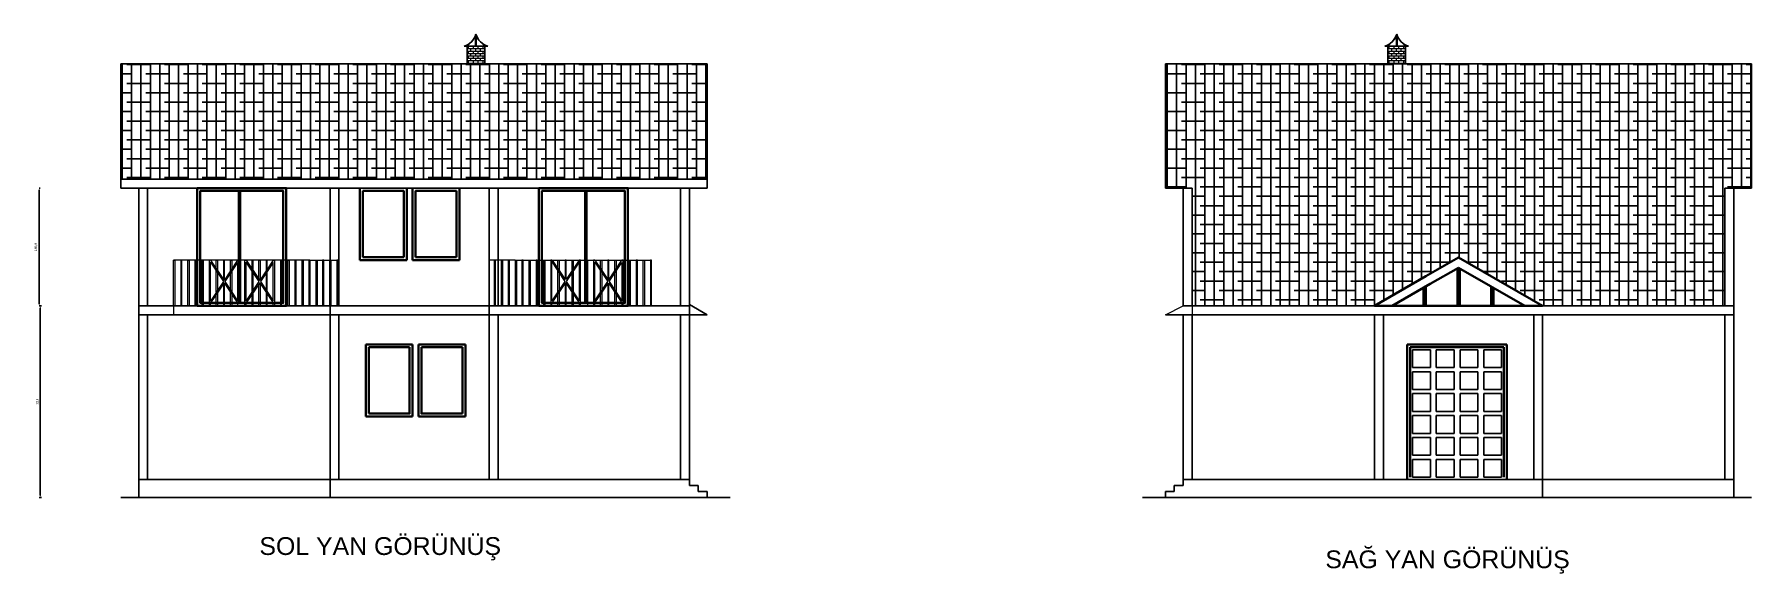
# Model space of a CAD drawing. Header units: millimetres. Extents: x 2100 to 32787, y 24082 to 35493.
# Drawn here: x 8261 to 11156, y 25949 to 26859 of the extents above; entities that cross this region are included whole.
import ezdxf

# ---------------------------------------------------------------- set-up
doc = ezdxf.new("R2010")
doc.units = ezdxf.units.MM
doc.linetypes.add('HIDDEN2', pattern=[4.7625, 3.175, -1.5875])
doc.layers.get('Defpoints').update_dxf_attribs({"color": 231, "linetype": 'HIDDEN2'})
for name, color, linetype in [('TARAMA', 130, 'Continuous'), ('YAZI', 20, 'Continuous'), ('ÖLÇÜ', 181, 'Continuous')]:
    doc.layers.add(name, color=color, linetype=linetype)
doc.styles.add('Annotative', font='arial.ttf')
doc.styles.get("Standard").update_dxf_attribs({"font": 'arial.ttf'})
doc.dimstyles.new('ISO-25', dxfattribs={"dimtxt": 4, "dimasz": 3, "dimexe": 2, "dimexo": 0.625, "dimgap": 3, "dimtad": 1, "dimtxsty": 'Standard', "dimcen": 2.5, "dimadec": 0, "dimazin": 0, "dimtfac": 1, "dimtix": 1, "dimtmove": 0, "dimatfit": 0, "dimfxl": 2, "dimfxlon": 1, "dimarcsym": 0})
pattern_1 = [(0, (-3735.475, 2995.8328), (0, 4.064), []), (90, (-3735.475, 2995.8328), (-4.064, 4.064), [4.064, -4.064])]
pattern_2 = [(90, (-3735.475, 2995.833), (-15.875, 0), []), (180, (-3735.475, 2995.833), (-31.75, -15.875), [39.6875, -23.8125])]

msp = doc.modelspace()

# ---------------------------------------------------------------- texts
at = {"layer": 'YAZI', "lineweight": 5, "ltscale": 0.25, "char_height": 30, "width": 1010.80416, "attachment_point": 1, "style": 'Annotative'}
for s, insert in [('SOL YAN GÖRÜNÜŞ ', (8640.323, 26011.057)), ('SAĞ YAN GÖRÜNÜŞ', (10437.645, 25988.728))]:
    msp.add_mtext(s, dxfattribs=dict(at, insert=insert))

# ---------------------------------------------------------------- blocks, each defined once
blk = doc.blocks.new('*D2633')
at = {"layer": 'Defpoints', "color": 0, "lineweight": 70, "ltscale": 0.25, "transparency": 16777216}
for p in [(8436.9, 26401.2), (8270.9, 26078.2), (8436.9, 26078.2)]:
    blk.add_point(p, dxfattribs=at)
at = {"layer": 'ÖLÇÜ', "color": 0, "lineweight": -2, "ltscale": 0.25, "transparency": 16777216}
for p, q in [((8272.9, 26401.2), (8268.9, 26401.2)), ((8270.9, 26398.2), (8270.9, 26081.2)), ((8272.9, 26078.2), (8268.9, 26078.2))]:
    blk.add_line(p, q, dxfattribs=at)
at = {"layer": 'ÖLÇÜ', "color": 0, "lineweight": 70, "ltscale": 0.25, "transparency": 16777216}
for points in [[(8270.4, 26398.2), (8271.4, 26398.2), (8270.9, 26401.2)], [(8270.4, 26081.2), (8271.4, 26081.2), (8270.9, 26078.2)]]:
    blk.add_solid(points, dxfattribs=at)
at = {"layer": 'ÖLÇÜ', "color": 0, "lineweight": 5, "ltscale": 0.25, "transparency": 16777216, "insert": (8265.9, 26239.7), "char_height": 4, "attachment_point": 5, "rotation": 90}
blk.add_mtext('323', dxfattribs=at)
blk = doc.blocks.new('*D2620')
at = {"layer": 'Defpoints', "color": 0, "lineweight": 70, "ltscale": 0.25, "transparency": 16777216}
for p in [(8268.9, 26600.1), (8268.9, 26600.1), (8268.9, 26401.2)]:
    blk.add_point(p, dxfattribs=at)
at = {"layer": 'ÖLÇÜ', "color": 0, "lineweight": -2, "ltscale": 0.25, "transparency": 16777216}
for p, q in [((8268.9, 26600.1), (8270.9, 26600.1)), ((8268.9, 26404.2), (8268.9, 26597.1)), ((8268.9, 26401.2), (8270.9, 26401.2))]:
    blk.add_line(p, q, dxfattribs=at)
at = {"layer": 'ÖLÇÜ', "color": 0, "lineweight": 70, "ltscale": 0.25, "transparency": 16777216}
for points in [[(8268.4, 26597.1), (8269.4, 26597.1), (8268.9, 26600.1)], [(8268.4, 26404.2), (8269.4, 26404.2), (8268.9, 26401.2)]]:
    blk.add_solid(points, dxfattribs=at)
at = {"layer": 'ÖLÇÜ', "color": 0, "lineweight": 5, "ltscale": 0.25, "transparency": 16777216, "insert": (8263.5, 26500.6), "char_height": 4, "attachment_point": 5, "rotation": 90}
blk.add_mtext('198,9', dxfattribs=at)

# ---------------------------------------------------------------- dimensions: what is measured, and where the dimension line sits
at = {"layer": 'ÖLÇÜ', "lineweight": 5, "ltscale": 0.25}
for base, p1, p2, picture, middle in [((8268.895, 26600.069), (8268.895, 26401.169), (8268.895, 26600.069), '*D2620', (8263.491, 26500.619)), ((8270.895, 26078.169), (8436.899, 26401.169), (8436.899, 26078.169), '*D2633', (8265.851, 26239.669))]:
    dim = msp.add_linear_dim(base=base, p1=p1, p2=p2, angle=90, dimstyle='ISO-25', dxfattribs=at)
    dim.commit()
    dim.dimension.update_dxf_attribs({"geometry": picture, "text_midpoint": middle})

# ---------------------------------------------------------------- hatches: boundary and pattern name
at = {"layer": 'TARAMA', "lineweight": 5, "ltscale": 0.25, "transparency": 33554687}
h = msp.add_hatch(dxfattribs=at)
h.set_pattern_fill('AR-B816', color=256, scale=0.02)
h.set_pattern_definition(pattern_1)
h.paths.add_polyline_path([(9020.399, 26839.369), (8990.399, 26839.369), (8990.399, 26809.369), (9020.399, 26809.369)])
h = msp.add_hatch(dxfattribs=at)
h.set_pattern_fill('AR-B816', color=256, scale=0.02)
h.set_pattern_definition(pattern_1)
h.paths.add_polyline_path([(10572.968, 26839.369), (10542.968, 26839.369), (10542.968, 26809.369), (10572.968, 26809.369)])
at = {"layer": 'TARAMA', "lineweight": -2, "ltscale": 0.25, "transparency": 33554687}
h = msp.add_hatch(dxfattribs=at)
h.set_pattern_fill('ANSI38', color=256, scale=5, angle=45)
h.set_pattern_definition(pattern_2)
h.paths.add_polyline_path([(9395.399, 26809.369), (8406.899, 26809.369), (8406.899, 26615.069), (8436.899, 26615.069), (9395.399, 26615.069)])
h = msp.add_hatch(dxfattribs=at)
h.set_pattern_fill('ANSI38', color=256, scale=5, angle=45)
h.set_pattern_definition(pattern_2)
h.paths.add_polyline_path([(11156.468, 26809.369), (10167.968, 26809.369), (10167.968, 26615.069), (10167.968, 26600.069), (10197.968, 26600.069), (10212.968, 26600.069), (10212.968, 26401.169), (10520.468, 26401.169), (10607.071, 26451.169), (10662.218, 26483.008), (10803.968, 26401.169), (11111.468, 26401.169), (11111.468, 26600.069), (11126.468, 26600.069), (11156.468, 26600.069), (11156.468, 26615.069)])

# ---------------------------------------------------------------- linework, layer by layer
at = {"lineweight": -2, "ltscale": 0.25}
for p, q in [((8990.399, 26839.369), (9005.399, 26854.369)), ((9005.399, 26839.369), (9005.399, 26854.369)), ((9005.399, 26854.369), (9020.399, 26839.369)), ((10557.968, 26854.369), (10542.968, 26839.369)), ((10557.968, 26839.369), (10557.968, 26854.369)), ((10572.968, 26839.369), (10557.968, 26854.369)), ((8990.399, 26839.369), (8985.399, 26839.369)), ((9020.399, 26839.369), (8990.399, 26839.369)), ((8990.399, 26839.369), (8990.399, 26809.369)), ((9020.399, 26809.369), (9020.399, 26839.369)), ((9020.399, 26839.369), (9025.399, 26839.369)), ((10542.968, 26839.369), (10537.968, 26839.369)), ((10542.968, 26809.369), (10542.968, 26839.369)), ((10542.968, 26839.369), (10572.968, 26839.369)), ((10572.968, 26839.369), (10572.968, 26809.369)), ((10572.968, 26839.369), (10577.968, 26839.369)), ((8406.899, 26615.069), (8406.899, 26809.369)), ((8406.899, 26809.369), (9395.399, 26809.369)), ((9395.399, 26809.369), (9395.399, 26615.069)), ((11156.468, 26809.369), (10167.968, 26809.369)), ((10167.968, 26809.369), (10167.968, 26615.069)), ((11156.468, 26615.069), (11156.468, 26809.369)), ((8406.899, 26600.069), (8406.899, 26615.069)), ((8406.899, 26615.069), (8436.899, 26615.069)), ((8436.899, 26615.069), (9395.399, 26615.069)), ((9395.399, 26615.069), (9395.399, 26600.069)), ((10167.968, 26615.069), (10167.968, 26600.069)), ((11156.468, 26600.069), (11156.468, 26615.069)), ((8436.899, 26600.069), (8406.899, 26600.069)), ((8436.899, 26600.069), (8436.899, 26401.169)), ((8451.899, 26600.069), (8436.899, 26600.069)), ((8451.899, 26600.069), (8451.899, 26401.169)), ((8759.399, 26600.069), (8451.899, 26600.069)), ((8759.399, 26401.169), (8759.399, 26600.069)), ((9027.899, 26600.069), (8759.399, 26600.069)), ((8774.399, 26401.169), (8774.399, 26600.069)), ((9027.899, 26401.169), (9027.899, 26600.069)), ((9027.899, 26600.069), (9350.399, 26600.069)), ((9042.899, 26401.169), (9042.899, 26600.069)), ((9350.399, 26600.069), (9350.399, 26401.169)), ((9365.399, 26600.069), (9350.399, 26600.069)), ((9365.399, 26401.169), (9365.399, 26600.069)), ((9395.399, 26600.069), (9365.399, 26600.069)), ((10167.968, 26600.069), (10197.968, 26600.069)), ((10197.968, 26401.169), (10197.968, 26600.069)), ((10197.968, 26600.069), (10212.968, 26600.069)), ((10212.968, 26600.069), (10212.968, 26401.169)), ((11111.468, 26600.069), (11111.468, 26401.169)), ((11111.468, 26600.069), (11126.468, 26600.069)), ((11126.468, 26600.069), (11126.468, 26401.169)), ((11126.468, 26600.069), (11156.468, 26600.069)), ((8436.899, 26401.169), (8436.899, 26078.169)), ((8436.899, 26401.169), (8759.399, 26401.169)), ((8662.511, 26386.169), (8436.899, 26386.169)), ((8451.899, 26386.169), (8451.899, 26108.169)), ((8759.399, 26386.169), (8662.511, 26386.169)), ((8759.399, 26401.169), (8759.399, 26386.169)), ((8759.399, 26401.169), (9027.899, 26401.169)), ((8759.399, 26386.169), (8759.399, 26108.169)), ((9027.899, 26386.169), (8759.399, 26386.169)), ((8774.399, 26386.169), (8774.399, 26108.169)), ((9027.899, 26401.169), (9027.899, 26386.169)), ((9027.899, 26401.169), (9042.899, 26401.169)), ((9027.899, 26386.169), (9027.899, 26108.169)), ((9027.899, 26386.169), (9042.899, 26386.169)), ((9042.899, 26401.169), (9350.399, 26401.169)), ((9042.899, 26386.169), (9042.899, 26108.169)), ((9042.899, 26386.169), (9350.399, 26386.169)), ((9350.399, 26401.169), (9365.399, 26401.169)), ((9350.399, 26386.169), (9365.399, 26386.169)), ((9350.399, 26386.169), (9350.399, 26108.169)), ((9395.399, 26386.169), (9365.399, 26403.489)), ((9365.399, 26401.169), (9365.399, 26108.169)), ((9365.399, 26386.169), (9395.399, 26386.169)), ((10197.968, 26386.169), (10167.968, 26386.169)), ((10212.968, 26401.169), (10197.968, 26401.169)), ((10212.968, 26386.169), (10197.968, 26386.169)), ((10197.968, 26386.169), (10197.968, 26108.169)), ((10520.468, 26401.169), (10212.968, 26401.169)), ((10520.468, 26386.169), (10212.968, 26386.169)), ((10212.968, 26386.169), (10212.968, 26108.169)), ((10535.468, 26401.169), (10520.468, 26401.169)), ((10520.468, 26386.169), (10520.468, 26108.169)), ((10535.468, 26386.169), (10520.468, 26386.169)), ((10803.968, 26401.169), (10535.468, 26401.169)), ((10535.468, 26386.169), (10803.968, 26386.169)), ((10535.468, 26386.169), (10535.468, 26108.169)), ((10788.968, 26386.169), (10788.968, 26108.169)), ((11126.468, 26401.169), (10803.968, 26401.169)), ((10803.968, 26386.169), (10900.857, 26386.169)), ((10803.968, 26386.169), (10803.968, 26108.169)), ((10900.857, 26386.169), (11126.468, 26386.169)), ((11111.468, 26386.169), (11111.468, 26108.169)), ((11126.468, 26401.169), (11126.468, 26078.169)), ((8436.899, 26108.169), (9357.899, 26108.169)), ((8759.399, 26108.169), (8759.399, 26078.169)), ((9365.399, 26108.169), (9357.899, 26108.169)), ((9365.399, 26108.169), (9365.399, 26098.169)), ((9365.399, 26098.169), (9380.399, 26098.169)), ((9380.399, 26098.169), (9380.399, 26088.169)), ((10197.968, 26098.169), (10182.968, 26098.169)), ((10182.968, 26098.169), (10182.968, 26088.169)), ((10197.968, 26108.169), (10205.468, 26108.169)), ((10197.968, 26108.169), (10197.968, 26098.169)), ((11126.468, 26108.169), (10205.468, 26108.169)), ((10803.968, 26108.169), (10803.968, 26078.169)), ((8436.899, 26078.169), (8406.899, 26078.169)), ((9357.899, 26078.169), (8436.899, 26078.169)), ((9357.899, 26078.169), (9365.399, 26078.169)), ((9395.399, 26078.169), (9365.399, 26078.169)), ((9380.399, 26088.169), (9395.399, 26088.169)), ((9395.399, 26088.169), (9395.399, 26078.169)), ((9395.399, 26078.169), (9434.207, 26078.169)), ((10167.968, 26078.169), (10129.161, 26078.169)), ((10182.968, 26088.169), (10167.968, 26088.169)), ((10167.968, 26088.169), (10167.968, 26078.169)), ((10167.968, 26078.169), (10197.968, 26078.169)), ((10205.468, 26078.169), (10197.968, 26078.169)), ((10205.468, 26078.169), (11126.468, 26078.169)), ((11126.468, 26078.169), (11156.468, 26078.169))]:
    msp.add_line(p, q, dxfattribs=at)
at = {"lineweight": 35, "ltscale": 0.25}
for p, q in [((9005.399, 26854.369), (9005.399, 26839.369)), ((10557.968, 26854.369), (10557.968, 26839.369)), ((8605.649, 26595.069), (8605.649, 26406.169)), ((8607.649, 26595.069), (8607.649, 26406.169)), ((8809.649, 26478.232), (8809.649, 26600.132)), ((8834.649, 26595.132), (8814.649, 26595.132)), ((8814.649, 26595.132), (8814.649, 26483.232)), ((8888.649, 26520.132), (8888.649, 26600.132)), ((8898.649, 26520.132), (8898.649, 26600.132)), ((8952.649, 26595.132), (8972.649, 26595.132)), ((8972.649, 26595.132), (8972.649, 26483.232)), ((8977.649, 26478.232), (8977.649, 26600.132)), ((9189.649, 26595.069), (9189.649, 26406.169)), ((9191.649, 26595.069), (9191.649, 26406.169)), ((8883.649, 26525.132), (8883.649, 26483.232)), ((8903.649, 26525.132), (8903.649, 26483.232)), ((8888.649, 26520.132), (8888.649, 26478.232)), ((8898.649, 26520.132), (8898.649, 26478.232)), ((8829.649, 26478.232), (8809.649, 26478.232)), ((8834.649, 26483.232), (8814.649, 26483.232)), ((8888.649, 26478.232), (8829.649, 26478.232)), ((8834.649, 26483.232), (8883.649, 26483.232)), ((8898.649, 26478.232), (8957.649, 26478.232)), ((8952.649, 26483.232), (8903.649, 26483.232)), ((8952.649, 26483.232), (8972.649, 26483.232)), ((8957.649, 26478.232), (8977.649, 26478.232)), ((10607.071, 26451.169), (10662.218, 26483.008)), ((10803.968, 26401.169), (10662.218, 26483.008)), ((10520.468, 26401.169), (10607.071, 26451.169)), ((10550.468, 26401.169), (10614.571, 26438.178)), ((10614.571, 26438.178), (10662.218, 26465.688)), ((10660.218, 26464.533), (10660.218, 26401.169)), ((10773.968, 26401.169), (10662.218, 26465.688)), ((10664.218, 26464.533), (10664.218, 26401.169)), ((10603.343, 26401.169), (10603.343, 26431.696)), ((10607.343, 26401.169), (10607.343, 26434.006)), ((10717.093, 26401.169), (10717.093, 26434.006)), ((10721.093, 26401.169), (10721.093, 26431.696)), ((10520.468, 26401.169), (10550.468, 26401.169)), ((10550.468, 26401.169), (10660.218, 26401.169)), ((10660.218, 26401.169), (10664.218, 26401.169)), ((10664.218, 26401.169), (10773.968, 26401.169)), ((10773.968, 26401.169), (10803.968, 26401.169)), ((8839.649, 26336.341), (8819.649, 26336.341)), ((8819.649, 26336.341), (8819.649, 26214.441)), ((8844.649, 26331.341), (8824.649, 26331.341)), ((8824.649, 26219.441), (8824.649, 26331.341)), ((8898.649, 26336.341), (8839.649, 26336.341)), ((8844.649, 26331.341), (8893.649, 26331.341)), ((8893.649, 26289.441), (8893.649, 26331.341)), ((8898.649, 26294.441), (8898.649, 26336.341)), ((8908.649, 26294.441), (8908.649, 26336.341)), ((8908.649, 26336.341), (8967.649, 26336.341)), ((8962.649, 26331.341), (8913.649, 26331.341)), ((8913.649, 26289.441), (8913.649, 26331.341)), ((8962.649, 26331.341), (8982.649, 26331.341)), ((8967.649, 26336.341), (8987.649, 26336.341)), ((8982.649, 26219.441), (8982.649, 26331.341)), ((8987.649, 26336.341), (8987.649, 26214.441)), ((10595.718, 26336.341), (10575.718, 26336.341)), ((10575.718, 26336.341), (10575.718, 26214.441)), ((10600.718, 26331.341), (10580.718, 26331.341)), ((10580.718, 26219.441), (10580.718, 26331.341)), ((10654.718, 26336.341), (10595.718, 26336.341)), ((10600.718, 26331.341), (10649.718, 26331.341)), ((10649.718, 26331.341), (10669.718, 26331.341)), ((10654.718, 26336.341), (10664.718, 26336.341)), ((10664.718, 26336.341), (10723.718, 26336.341)), ((10718.718, 26331.341), (10669.718, 26331.341)), ((10718.718, 26331.341), (10738.718, 26331.341)), ((10723.718, 26336.341), (10743.718, 26336.341)), ((10738.718, 26219.441), (10738.718, 26331.341)), ((10743.718, 26336.341), (10743.718, 26214.441)), ((8898.649, 26294.441), (8898.649, 26214.441)), ((8908.649, 26294.441), (8908.649, 26214.441)), ((8819.649, 26214.441), (8898.649, 26214.441)), ((8844.649, 26219.441), (8824.649, 26219.441)), ((8908.649, 26214.441), (8987.649, 26214.441)), ((8962.649, 26219.441), (8982.649, 26219.441)), ((10575.718, 26214.441), (10575.718, 26108.169)), ((10580.718, 26219.441), (10580.718, 26112.169)), ((10738.718, 26219.441), (10738.718, 26112.169)), ((10743.718, 26214.441), (10743.718, 26108.169))]:
    msp.add_line(p, q, dxfattribs=at)
at = {"lineweight": 20, "ltscale": 0.25}
for p, q in [((8725.649, 26478.169), (8495.649, 26478.169)), ((8497.649, 26478.169), (8497.649, 26401.169)), ((8557.649, 26475.169), (8579.649, 26442.169)), ((8558.053, 26478.169), (8580.851, 26443.971)), ((8603.649, 26478.169), (8580.851, 26443.971)), ((8603.649, 26474.563), (8582.053, 26442.169)), ((8617.649, 26475.169), (8639.649, 26442.169)), ((8618.053, 26478.169), (8640.851, 26443.971)), ((8663.649, 26478.169), (8640.851, 26443.971)), ((8663.649, 26474.563), (8642.053, 26442.169)), ((8663.649, 26478.169), (8663.649, 26478.169)), ((8675.649, 26478.169), (8675.649, 26401.169)), ((8690.349, 26478.169), (8690.349, 26401.169)), ((8723.649, 26478.169), (8723.649, 26401.169)), ((8725.649, 26478.169), (8725.649, 26401.169)), ((8725.649, 26478.169), (8772.95, 26478.169)), ((8735.649, 26478.169), (8735.649, 26401.169)), ((8737.649, 26478.169), (8737.649, 26401.169)), ((9071.649, 26478.169), (9027.899, 26478.169)), ((9059.649, 26478.169), (9059.649, 26401.169)), ((9061.649, 26478.169), (9061.649, 26401.169)), ((9071.649, 26478.169), (9071.649, 26401.169)), ((9071.649, 26478.169), (9301.649, 26478.169)), ((9073.649, 26478.169), (9073.649, 26401.169)), ((9106.95, 26478.169), (9106.95, 26401.169)), ((9121.649, 26478.169), (9121.649, 26401.169)), ((9131.649, 26478.169), (9155.448, 26442.471)), ((9134.053, 26478.169), (9155.649, 26445.774)), ((9179.246, 26478.169), (9157.649, 26445.774)), ((9181.649, 26478.169), (9157.851, 26442.471)), ((9205.649, 26475.169), (9227.649, 26442.169)), ((9206.053, 26478.169), (9228.851, 26443.971)), ((9228.851, 26443.971), (9251.649, 26478.169)), ((9230.053, 26442.169), (9251.649, 26474.563)), ((9299.649, 26478.169), (9299.649, 26401.169)), ((8579.649, 26442.169), (8557.649, 26409.169)), ((8580.851, 26440.366), (8558.053, 26406.169)), ((8580.851, 26440.366), (8603.649, 26406.169)), ((8582.053, 26442.169), (8603.649, 26409.774)), ((8639.649, 26442.169), (8617.649, 26409.169)), ((8640.851, 26440.366), (8618.053, 26406.169)), ((8640.851, 26440.366), (8663.649, 26406.169)), ((8642.053, 26442.169), (8663.649, 26409.774)), ((9155.448, 26442.471), (9133.649, 26409.774)), ((9156.649, 26440.669), (9133.649, 26406.169)), ((9156.649, 26440.669), (9179.649, 26406.169)), ((9157.851, 26442.471), (9179.649, 26409.774)), ((9203.649, 26406.169), (9227.649, 26442.169)), ((9206.053, 26406.169), (9228.851, 26440.366)), ((9228.851, 26440.366), (9251.649, 26406.169)), ((9230.053, 26442.169), (9251.649, 26409.774)), ((8495.649, 26401.169), (8495.649, 26386.169)), ((9251.649, 26406.169), (9203.649, 26406.169))]:
    msp.add_line(p, q, dxfattribs=at)
at = {"lineweight": 5, "ltscale": 0.25}
for p, q in [((10167.968, 26386.169), (10197.968, 26401.169)), ((10212.968, 26401.169), (10212.968, 26386.169))]:
    msp.add_line(p, q, dxfattribs=at)
at = {"lineweight": 25, "ltscale": 0.25}
for p, q in [((10614.718, 26327.169), (10584.718, 26327.169)), ((10584.718, 26327.169), (10584.718, 26297.169)), ((10614.718, 26297.169), (10614.718, 26327.169)), ((10654.718, 26327.169), (10624.718, 26327.169)), ((10624.718, 26327.169), (10624.718, 26297.169)), ((10654.718, 26297.169), (10654.718, 26327.169)), ((10694.718, 26327.169), (10664.718, 26327.169)), ((10664.718, 26327.169), (10664.718, 26297.169)), ((10694.718, 26297.169), (10694.718, 26327.169)), ((10734.718, 26327.169), (10704.718, 26327.169)), ((10704.718, 26327.169), (10704.718, 26297.169)), ((10734.718, 26297.169), (10734.718, 26327.169)), ((10584.718, 26297.169), (10614.718, 26297.169)), ((10624.718, 26297.169), (10654.718, 26297.169)), ((10664.718, 26297.169), (10694.718, 26297.169)), ((10704.718, 26297.169), (10734.718, 26297.169)), ((10614.718, 26290.169), (10584.718, 26290.169)), ((10584.718, 26290.169), (10584.718, 26260.169)), ((10614.718, 26260.169), (10614.718, 26290.169)), ((10654.718, 26290.169), (10624.718, 26290.169)), ((10624.718, 26290.169), (10624.718, 26260.169)), ((10654.718, 26260.169), (10654.718, 26290.169)), ((10694.718, 26290.169), (10664.718, 26290.169)), ((10664.718, 26290.169), (10664.718, 26260.169)), ((10694.718, 26260.169), (10694.718, 26290.169)), ((10734.718, 26290.169), (10704.718, 26290.169)), ((10704.718, 26290.169), (10704.718, 26260.169)), ((10734.718, 26260.169), (10734.718, 26290.169)), ((10584.718, 26260.169), (10614.718, 26260.169)), ((10614.718, 26253.169), (10584.718, 26253.169)), ((10584.718, 26253.169), (10584.718, 26223.169)), ((10614.718, 26223.169), (10614.718, 26253.169)), ((10624.718, 26260.169), (10654.718, 26260.169)), ((10654.718, 26253.169), (10624.718, 26253.169)), ((10624.718, 26253.169), (10624.718, 26223.169)), ((10654.718, 26223.169), (10654.718, 26253.169)), ((10664.718, 26260.169), (10694.718, 26260.169)), ((10694.718, 26253.169), (10664.718, 26253.169)), ((10664.718, 26253.169), (10664.718, 26223.169)), ((10694.718, 26223.169), (10694.718, 26253.169)), ((10704.718, 26260.169), (10734.718, 26260.169)), ((10734.718, 26253.169), (10704.718, 26253.169)), ((10704.718, 26253.169), (10704.718, 26223.169)), ((10734.718, 26223.169), (10734.718, 26253.169)), ((10584.718, 26223.169), (10614.718, 26223.169)), ((10614.718, 26216.169), (10584.718, 26216.169)), ((10584.718, 26216.169), (10584.718, 26186.169)), ((10614.718, 26186.169), (10614.718, 26216.169)), ((10624.718, 26223.169), (10654.718, 26223.169)), ((10654.718, 26216.169), (10624.718, 26216.169)), ((10624.718, 26216.169), (10624.718, 26186.169)), ((10654.718, 26186.169), (10654.718, 26216.169)), ((10664.718, 26223.169), (10694.718, 26223.169)), ((10694.718, 26216.169), (10664.718, 26216.169)), ((10664.718, 26216.169), (10664.718, 26186.169)), ((10694.718, 26186.169), (10694.718, 26216.169)), ((10704.718, 26223.169), (10734.718, 26223.169)), ((10734.718, 26216.169), (10704.718, 26216.169)), ((10704.718, 26216.169), (10704.718, 26186.169)), ((10734.718, 26186.169), (10734.718, 26216.169)), ((10584.718, 26186.169), (10614.718, 26186.169)), ((10614.718, 26179.169), (10584.718, 26179.169)), ((10584.718, 26179.169), (10584.718, 26149.169)), ((10614.718, 26149.169), (10614.718, 26179.169)), ((10624.718, 26186.169), (10654.718, 26186.169)), ((10654.718, 26179.169), (10624.718, 26179.169)), ((10624.718, 26179.169), (10624.718, 26149.169)), ((10654.718, 26149.169), (10654.718, 26179.169)), ((10664.718, 26186.169), (10694.718, 26186.169)), ((10694.718, 26179.169), (10664.718, 26179.169)), ((10664.718, 26179.169), (10664.718, 26149.169)), ((10694.718, 26149.169), (10694.718, 26179.169)), ((10704.718, 26186.169), (10734.718, 26186.169)), ((10734.718, 26179.169), (10704.718, 26179.169)), ((10704.718, 26179.169), (10704.718, 26149.169)), ((10734.718, 26149.169), (10734.718, 26179.169)), ((10584.718, 26149.169), (10614.718, 26149.169)), ((10624.718, 26149.169), (10654.718, 26149.169)), ((10664.718, 26149.169), (10694.718, 26149.169)), ((10704.718, 26149.169), (10734.718, 26149.169)), ((10614.718, 26142.169), (10584.718, 26142.169)), ((10584.718, 26142.169), (10584.718, 26112.169)), ((10614.718, 26112.169), (10614.718, 26142.169)), ((10654.718, 26142.169), (10624.718, 26142.169)), ((10624.718, 26142.169), (10624.718, 26112.169)), ((10654.718, 26112.169), (10654.718, 26142.169)), ((10694.718, 26142.169), (10664.718, 26142.169)), ((10664.718, 26142.169), (10664.718, 26112.169)), ((10694.718, 26112.169), (10694.718, 26142.169)), ((10734.718, 26142.169), (10704.718, 26142.169)), ((10704.718, 26142.169), (10704.718, 26112.169)), ((10734.718, 26112.169), (10734.718, 26142.169)), ((10584.718, 26112.169), (10614.718, 26112.169)), ((10624.718, 26112.169), (10654.718, 26112.169)), ((10664.718, 26112.169), (10694.718, 26112.169)), ((10704.718, 26112.169), (10734.718, 26112.169))]:
    msp.add_line(p, q, dxfattribs=at)
at = {"lineweight": 35, "ltscale": 0.25}
for points in [[(8605.649, 26600.069), (8535.649, 26600.069), (8535.649, 26401.169), (8685.649, 26401.169), (8685.649, 26600.069)], [(8605.649, 26595.069), (8540.649, 26595.069), (8540.649, 26406.169), (8680.649, 26406.169), (8680.649, 26595.069)], [(9191.649, 26600.069), (9261.649, 26600.069), (9261.649, 26401.169), (9111.649, 26401.169), (9111.649, 26600.069)], [(9191.649, 26595.069), (9256.649, 26595.069), (9256.649, 26406.169), (9116.649, 26406.169), (9116.649, 26595.069)]]:
    msp.add_lwpolyline(points, close=True, dxfattribs=at)
for points in [[(8883.649, 26525.132), (8883.649, 26595.132), (8834.649, 26595.132)], [(8903.649, 26525.132), (8903.649, 26595.132), (8952.649, 26595.132)], [(8893.649, 26289.441), (8893.649, 26219.441), (8844.649, 26219.441)], [(8913.649, 26289.441), (8913.649, 26219.441), (8962.649, 26219.441)]]:
    msp.add_lwpolyline(points, dxfattribs=at)
at = {"lineweight": 20, "ltscale": 0.25}
for points in [[(8495.649, 26478.169), (8497.649, 26478.169), (8497.649, 26401.169), (8495.649, 26401.169)], [(8509.649, 26478.169), (8507.649, 26478.169), (8507.649, 26401.169), (8509.649, 26401.169)], [(8519.649, 26478.169), (8521.649, 26478.169), (8521.649, 26401.169), (8519.649, 26401.169)], [(8533.649, 26478.169), (8531.649, 26478.169), (8531.649, 26401.169), (8533.649, 26401.169)], [(8543.649, 26478.169), (8545.649, 26478.169), (8545.649, 26401.169), (8543.649, 26401.169)], [(8677.649, 26478.169), (8675.649, 26478.169), (8675.649, 26401.169), (8677.649, 26401.169)], [(8688.349, 26478.169), (8690.349, 26478.169), (8690.349, 26401.169), (8688.349, 26401.169)], [(8702.349, 26478.169), (8700.349, 26478.169), (8700.349, 26401.169), (8702.349, 26401.169)], [(8712.349, 26478.169), (8714.349, 26478.169), (8714.349, 26401.169), (8712.349, 26401.169)], [(8748.95, 26478.169), (8746.95, 26478.169), (8746.95, 26401.169), (8748.95, 26401.169)], [(8758.95, 26478.169), (8760.95, 26478.169), (8760.95, 26401.169), (8758.95, 26401.169)], [(8772.95, 26478.169), (8770.95, 26478.169), (8770.95, 26401.169), (8772.95, 26401.169)], [(9038.349, 26478.169), (9036.349, 26478.169), (9036.349, 26401.169), (9038.349, 26401.169)], [(9048.349, 26478.169), (9050.349, 26478.169), (9050.349, 26401.169), (9048.349, 26401.169)], [(9084.95, 26478.169), (9082.95, 26478.169), (9082.95, 26401.169), (9084.95, 26401.169)], [(9094.95, 26478.169), (9096.95, 26478.169), (9096.95, 26401.169), (9094.95, 26401.169)], [(9108.95, 26478.169), (9106.95, 26478.169), (9106.95, 26401.169), (9108.95, 26401.169)], [(9119.649, 26478.169), (9121.649, 26478.169), (9121.649, 26401.169), (9119.649, 26401.169)], [(9263.649, 26478.169), (9265.649, 26478.169), (9265.649, 26401.169), (9263.649, 26401.169)], [(9277.649, 26478.169), (9275.649, 26478.169), (9275.649, 26401.169), (9277.649, 26401.169)], [(9287.649, 26478.169), (9289.649, 26478.169), (9289.649, 26401.169), (9287.649, 26401.169)], [(9301.649, 26478.169), (9299.649, 26478.169), (9299.649, 26401.169), (9301.649, 26401.169)]]:
    msp.add_lwpolyline(points, close=True, dxfattribs=at)
for points in [[(8557.649, 26478.169), (8555.649, 26478.169), (8555.649, 26401.169), (8557.649, 26401.169), (8557.649, 26406.169)], [(8557.649, 26409.169), (8557.649, 26475.169)], [(8567.649, 26463.774), (8567.649, 26478.169), (8569.649, 26478.169), (8569.649, 26460.774)], [(8581.649, 26445.169), (8581.649, 26478.169), (8579.649, 26478.169), (8579.649, 26445.774)], [(8591.649, 26460.169), (8591.649, 26478.169), (8593.649, 26478.169), (8593.649, 26463.169)], [(8605.649, 26406.169), (8605.649, 26478.169), (8603.649, 26478.169)], [(8603.649, 26474.563), (8603.649, 26409.774)], [(8617.649, 26406.169), (8617.649, 26401.169), (8615.649, 26401.169), (8615.649, 26478.169), (8617.649, 26478.169)], [(8617.649, 26475.169), (8617.649, 26409.169)], [(8629.649, 26460.774), (8629.649, 26478.169), (8627.649, 26478.169), (8627.649, 26463.774)], [(8639.649, 26445.774), (8639.649, 26478.169), (8641.649, 26478.169), (8641.649, 26445.169)], [(8653.649, 26463.169), (8653.649, 26478.169), (8651.649, 26478.169), (8651.649, 26460.169)], [(8663.649, 26478.169), (8665.649, 26478.169), (8665.649, 26401.169), (8663.649, 26401.169), (8663.649, 26406.169)], [(8663.649, 26409.774), (8663.649, 26474.563)], [(9133.649, 26478.169), (9131.649, 26478.169), (9131.649, 26401.169), (9133.649, 26401.169), (9133.649, 26406.169)], [(9133.649, 26409.774), (9133.649, 26475.169)], [(9143.649, 26463.774), (9143.649, 26478.169), (9145.649, 26478.169), (9145.649, 26460.774)], [(9157.649, 26445.774), (9157.649, 26478.169), (9155.649, 26478.169), (9155.649, 26445.774)], [(9167.649, 26460.774), (9167.649, 26478.169), (9169.649, 26478.169), (9169.649, 26463.774)], [(9179.649, 26406.169), (9179.649, 26401.169), (9181.649, 26401.169), (9181.649, 26478.169), (9179.649, 26478.169)], [(9179.649, 26475.169), (9179.649, 26409.774)], [(9191.649, 26406.169), (9191.649, 26478.169), (9193.649, 26478.169), (9193.649, 26401.169), (9191.649, 26401.169)], [(9205.649, 26478.169), (9203.649, 26478.169), (9203.649, 26401.169), (9205.649, 26401.169), (9205.649, 26406.169)], [(9205.649, 26409.169), (9205.649, 26475.169)], [(9215.649, 26463.774), (9215.649, 26478.169), (9217.649, 26478.169), (9217.649, 26460.774)], [(9229.649, 26445.169), (9229.649, 26478.169), (9227.649, 26478.169), (9227.649, 26445.774)], [(9239.649, 26460.169), (9239.649, 26478.169), (9241.649, 26478.169), (9241.649, 26463.169)], [(9251.649, 26406.169), (9251.649, 26401.169), (9253.649, 26401.169), (9253.649, 26478.169), (9251.649, 26478.169)], [(9251.649, 26474.563), (9251.649, 26409.774)], [(8567.649, 26424.169), (8567.649, 26460.169)], [(8569.649, 26457.169), (8569.649, 26427.169)], [(8579.649, 26438.563), (8579.649, 26401.169), (8581.649, 26401.169), (8581.649, 26439.169)], [(8591.649, 26427.774), (8591.649, 26456.563)], [(8593.649, 26459.563), (8593.649, 26424.774)], [(8627.649, 26460.169), (8627.649, 26424.169)], [(8629.649, 26427.169), (8629.649, 26457.169)], [(8641.649, 26439.169), (8641.649, 26401.169), (8639.649, 26401.169), (8639.649, 26438.563)], [(8651.649, 26456.563), (8651.649, 26427.774)], [(8653.649, 26424.774), (8653.649, 26459.563)], [(9143.649, 26424.774), (9143.649, 26460.169)], [(9145.649, 26457.169), (9145.649, 26427.774)], [(9155.649, 26439.169), (9155.649, 26401.169), (9157.649, 26401.169), (9157.649, 26439.169)], [(9167.649, 26427.774), (9167.649, 26457.169)], [(9169.649, 26460.169), (9169.649, 26424.774)], [(9217.649, 26457.169), (9217.649, 26401.169), (9215.649, 26401.169), (9215.649, 26460.169)], [(9227.649, 26438.563), (9227.649, 26401.169), (9229.649, 26401.169), (9229.649, 26439.169)], [(9239.649, 26427.774), (9239.649, 26456.563)], [(9241.649, 26459.563), (9241.649, 26424.774)], [(8569.649, 26423.563), (8569.649, 26401.169), (8567.649, 26401.169), (8567.649, 26420.563)], [(8593.649, 26421.169), (8593.649, 26401.169), (8591.649, 26401.169), (8591.649, 26424.169)], [(8627.649, 26420.563), (8627.649, 26401.169), (8629.649, 26401.169), (8629.649, 26423.563)], [(8651.649, 26424.169), (8651.649, 26401.169), (8653.649, 26401.169), (8653.649, 26421.169)], [(9145.649, 26424.169), (9145.649, 26401.169), (9143.649, 26401.169), (9143.649, 26421.169)], [(9169.649, 26421.169), (9169.649, 26401.169), (9167.649, 26401.169), (9167.649, 26424.169)], [(9241.649, 26421.169), (9241.649, 26401.169), (9239.649, 26401.169), (9239.649, 26424.169)], [(8603.649, 26406.169), (8603.649, 26401.169), (8605.649, 26401.169)]]:
    msp.add_lwpolyline(points, dxfattribs=at)
at = {"lineweight": -2, "ltscale": 0.25}
for centre, start, end in [((8975.899, 26868.869), 287.850661, 342.149339), ((9034.9, 26868.869), 197.850661, 252.149339), ((10528.468, 26868.869), 287.850661, 342.149339), ((10587.469, 26868.869), 197.850661, 252.149339)]:
    msp.add_arc(centre, 30.992, start, end, dxfattribs=at)

msp.set_redraw_order([(e.dxf.handle, doc.entitydb.next_handle()) for e in msp.query("TEXT MTEXT ATTDEF DIMENSION ARC_DIMENSION")])  # texts and dimensions are drawn at this point

doc.saveas('drawing.dxf')
